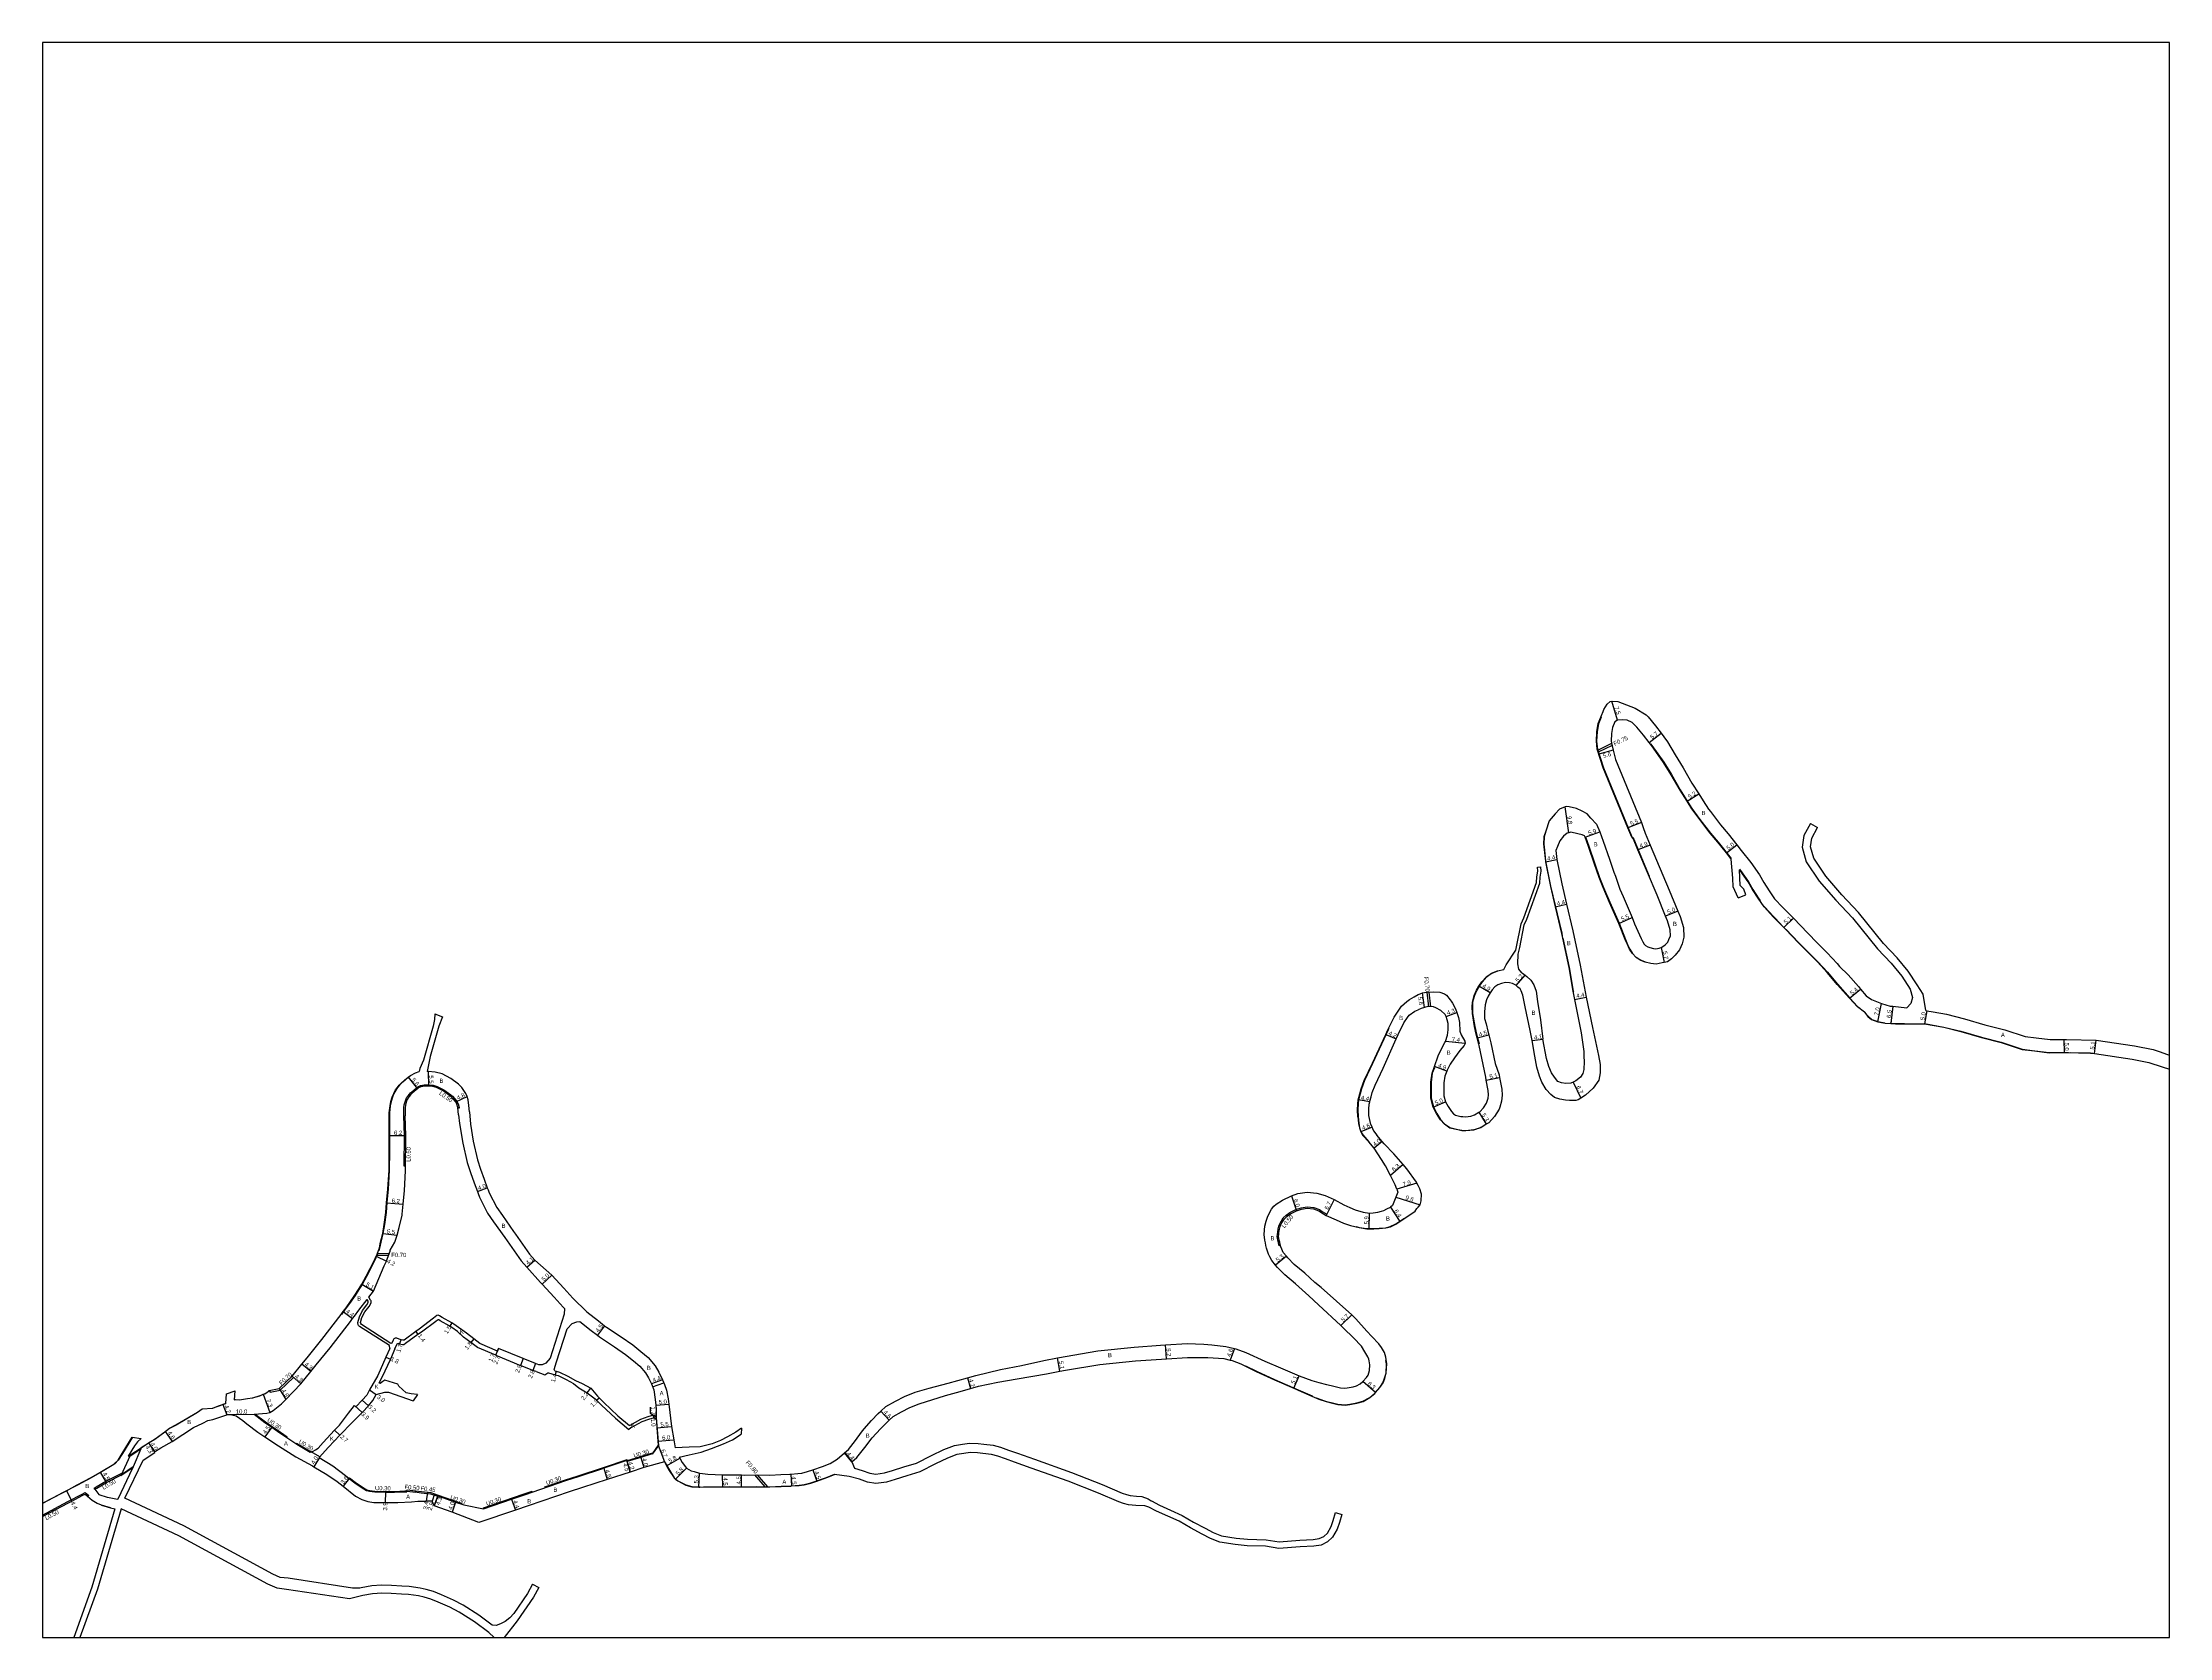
# Model space of a CAD drawing. Header units: metres. Extents: x -12000 to -9600, y -99000 to -96000.
# Drawn here: x -12000 to -11200, y -99000 to -98400 of the extents above; entities that cross this region are included whole.
import ezdxf

# ---------------------------------------------------------------- set-up
doc = ezdxf.new("R2010")
doc.units = ezdxf.units.M
doc.header["$LTSCALE"] = 2.5
for name, color, linetype in [('側溝・桝', 7, 'Continuous'), ('図郭', 7, 'Continuous'), ('幅員', 7, 'Continuous'), ('歩道・分離帯・安全施設', 7, 'Continuous'), ('舗装', 7, 'Continuous'), ('道路', 7, 'Continuous')]:
    doc.layers.add(name, color=color, linetype=linetype)
doc.styles.get("Standard").update_dxf_attribs({"font": ''})
doc.styles.get('Standard').set_extended_font_data('@MS PGothic')

msp = doc.modelspace()

# ---------------------------------------------------------------- linework, layer by layer
at = {"layer": '側溝・桝', "flags": 128}
for points in [[(-11409.82, -98663.76), (-11415.15, -98666.29)], [(-11409.66, -98664.51), (-11414.91, -98667.01)], [(-11863.46, -98822.72), (-11863.96, -98822.72), (-11863.91, -98811.21), (-11864.09, -98803.73), (-11864.13, -98800.6), (-11864.03, -98799.59), (-11863.66, -98798.46), (-11863.26, -98797.41), (-11862.92, -98796.77), (-11862.49, -98796.21), (-11861.99, -98795.57), (-11861.58, -98795.15), (-11860.4, -98794.12), (-11859.3, -98793.22), (-11858.86, -98792.87), (-11857.89, -98792.39), (-11857.11, -98792.19), (-11856.4, -98792.1), (-11854.77, -98792.1), (-11853.13, -98792.25), (-11851.58, -98792.67), (-11849.11, -98793.97), (-11846.48, -98795.85), (-11845.8, -98796.36), (-11845, -98797.2), (-11844.27, -98798.08), (-11843.73, -98799.21), (-11843.35, -98800.6), (-11843.32, -98800.87), (-11843.82, -98800.93)], [(-11534.35, -98852.54), (-11534.83, -98852.68), (-11534.96, -98852.26), (-11535.15, -98851.44), (-11535.34, -98850.59), (-11535.49, -98849.81), (-11535.58, -98849.18), (-11535.54, -98848.4), (-11535.43, -98847.54), (-11535.21, -98846.24), (-11534.96, -98845.23), (-11534.52, -98844.11), (-11533.31, -98842.19), (-11532.24, -98841.1), (-11530.81, -98840.16), (-11528.58, -98839.05), (-11526.53, -98838.35), (-11524.31, -98838.05), (-11521.86, -98838.31), (-11519.75, -98839), (-11518.68, -98839.7), (-11516.99, -98840.76), (-11517.22, -98841.21)], [(-11874.01, -98855.5), (-11869.59, -98855.55)], [(-11874.29, -98856.2), (-11869.82, -98856.25)], [(-11914.71, -98907.13), (-11914.41, -98907.78), (-11910.62, -98906.94), (-11905.58, -98902.16), (-11905.57, -98902.15), (-11906.1, -98901.69)], [(-11919.98, -98915.95), (-11916.16, -98918.82), (-11913.62, -98920.61), (-11910.52, -98922.78), (-11908.05, -98924.52), (-11908.2, -98924.76)], [(-11904.58, -98927.11), (-11904.42, -98926.87), (-11898.94, -98930.15)], [(-11810.96, -98943.64), (-11811.06, -98943.35), (-11803.28, -98940.72), (-11798.52, -98939.22), (-11789.04, -98936), (-11780.05, -98933.1), (-11779.96, -98933.39), (-11775.09, -98931.95), (-11770.46, -98930.58)], [(-11980.39, -98944.22), (-11980.63, -98943.78), (-11979.81, -98943.35), (-11976.14, -98941.24), (-11969.98, -98938.03), (-11970.32, -98938.77)], [(-11884.78, -98940.15), (-11884.6, -98939.92), (-11882.42, -98941.63), (-11879.62, -98943.47), (-11878.04, -98944.43), (-11876.95, -98944.67), (-11875.02, -98944.93), (-11870.88, -98945.04), (-11867.65, -98945.03), (-11863.72, -98944.9), (-11862.93, -98944.88)], [(-11728.21, -98943.35), (-11732.12, -98938.78)], [(-11727.14, -98943.38), (-11731.07, -98938.78)], [(-12000, -98953.97), (-11990.43, -98948.88), (-11985.13, -98946.08), (-11983.96, -98945.46), (-11982.59, -98946.6), (-11982.91, -98946.98)], [(-11862.95, -98945.01), (-11860.77, -98945.21), (-11859.81, -98945.32), (-11859.75, -98944.82)], [(-11859.8, -98945.27), (-11857.54, -98945.53), (-11854.06, -98945.91), (-11851.36, -98946.86), (-11851.31, -98946.72)], [(-11851.19, -98946.44), (-11843.32, -98949.21)], [(-11843.32, -98949.21), (-11842.36, -98949.55)], [(-11842.47, -98949.83), (-11842.36, -98949.55)], [(-11834.08, -98951.56), (-11834.17, -98951.27), (-11818.84, -98946), (-11815.85, -98944.98), (-11815.75, -98945.27)]]:
    msp.add_lwpolyline(points, dxfattribs=at)
at = {"layer": '側溝・桝'}
for points in [[(-11479.32, -98757.23), (-11478.65, -98762.71)], [(-11478.62, -98757.2), (-11477.94, -98762.74)]]:
    msp.add_lwpolyline(points, dxfattribs=at)
at = {"layer": '図郭'}
msp.add_lwpolyline([(-12000, -99000), (-11200, -99000), (-11200, -98400), (-12000, -98400)], close=True, dxfattribs=at)
at = {"layer": '幅員', "flags": 128}
for points in [[(-11407.56, -98654.89), (-11409.78, -98647.72)], [(-11395.66, -98663.38), (-11391.17, -98659.86)], [(-11381.45, -98685.45), (-11377.04, -98682.69)], [(-11398.61, -98693.37), (-11403.69, -98695.48)], [(-11395.37, -98702), (-11399.95, -98703.75)], [(-11366.66, -98704.85), (-11362.73, -98701.76)], [(-11434.71, -98708.16), (-11430.4, -98707.3)], [(-11431.02, -98725.17), (-11426.74, -98724.15)], [(-11384.92, -98726.72), (-11389.55, -98728.61)], [(-11407.14, -98731.36), (-11402.1, -98729.16)], [(-11391.13, -98740.49), (-11390.07, -98746.09)], [(-11480.24, -98763.01), (-11480.94, -98757.45)], [(-11455.54, -98757.49), (-11459.74, -98754.97)], [(-11423.75, -98759.94), (-11419.43, -98759.08)], [(-11320.34, -98759.53), (-11316.15, -98756.12)], [(-11472.1, -98766.35), (-11468.05, -98764.9)], [(-11304.07, -98762.54), (-11304.76, -98769.01)], [(-11291.21, -98764.24), (-11292.1, -98769.15)], [(-11494.73, -98773.12), (-11490.89, -98774.83)], [(-11464.9, -98776.5), (-11472.26, -98775.75)], [(-11460.36, -98774.46), (-11456.01, -98773.29)], [(-11439.74, -98775.45), (-11435.68, -98774.88)], [(-11239.68, -98774.99), (-11239.66, -98779.99)], [(-11228.17, -98780.37), (-11227.61, -98775.3)], [(-11862.51, -98789.26), (-11858.98, -98793.61)], [(-11471.85, -98786.97), (-11476.42, -98785.21)], [(-11456.97, -98790.33), (-11451.96, -98789.38)], [(-11424.29, -98791.09), (-11421.4, -98797.14)], [(-11844.61, -98798.53), (-11840.28, -98796.46)], [(-11500.81, -98798.56), (-11505.13, -98797.74)], [(-11459.77, -98802.41), (-11456.95, -98806.9)], [(-11869.61, -98811.19), (-11863.41, -98811.21)], [(-11496.11, -98813.41), (-11499.18, -98815.97)], [(-11488.18, -98822.12), (-11492.93, -98826.27)], [(-11836.45, -98832.26), (-11832.71, -98830.84)], [(-11870.57, -98836.54), (-11864.39, -98837.02)], [(-11530.25, -98833.81), (-11528.38, -98839.51)], [(-11492.95, -98838.14), (-11489.47, -98843.51)], [(-11500.97, -98846.27), (-11500.92, -98840.37)], [(-11874.46, -98856.57), (-11870.68, -98858.4)], [(-11817.88, -98860.74), (-11814.84, -98858)], [(-11812.13, -98867.1), (-11808.48, -98863.69)], [(-11532.14, -98856.56), (-11536.24, -98859.92)], [(-11886.88, -98877.35), (-11883.39, -98880.02)], [(-11507.58, -98878.69), (-11511.64, -98882.69)], [(-11859.6, -98884.94), (-11858.78, -98886.07)], [(-11846.11, -98881.64), (-11846.86, -98882.94)], [(-11837.8, -98887.65), (-11838.89, -98889.08)], [(-11788.58, -98882.72), (-11791.29, -98886.31)], [(-11870.82, -98894.57), (-11869.18, -98895.31)], [(-11819.22, -98895.03), (-11820.27, -98897.63)], [(-11617.36, -98899.81), (-11618.2, -98894.78)], [(-11577.27, -98895.15), (-11577.59, -98889.96)], [(-11906.1, -98901.69), (-11902.87, -98904.53)], [(-11899.07, -98899.9), (-11902.42, -98897.21)], [(-11814.54, -98896.91), (-11815.58, -98899.51)], [(-11766.8, -98903.12), (-11770.93, -98904.63)], [(-11652.12, -98902.32), (-11650.96, -98906.35)], [(-11529.41, -98906.21), (-11527.39, -98901.52)], [(-11498.62, -98907.88), (-11503.36, -98903.74)], [(-11916.96, -98908.52), (-11914.46, -98915.38)], [(-11910.96, -98906.3), (-11908.5, -98910.42)], [(-11879.79, -98910.7), (-11877.45, -98912.88)], [(-11876.97, -98906.88), (-11874.48, -98908.56)], [(-11795.1, -98908.03), (-11793.79, -98906.25)], [(-11791.58, -98910.76), (-11790.67, -98909.83)], [(-11932.18, -98912.31), (-11930.68, -98916.24)], [(-11882.62, -98912.71), (-11879.82, -98915.43)], [(-11770.33, -98916.53), (-11770.22, -98917.52)], [(-11769.36, -98912.63), (-11764.37, -98912.24)], [(-11681.6, -98918.28), (-11684.68, -98914.87)], [(-11960.09, -98926.83), (-11957.78, -98930.46)], [(-11953.85, -98922.48), (-11951.22, -98926.25)], [(-11913.79, -98920.86), (-11916.37, -98924.54)], [(-11888.22, -98923.89), (-11890.19, -98922.05)], [(-11768.95, -98921.09), (-11763.47, -98920.66)], [(-11768.56, -98926.1), (-11762.58, -98925.64)], [(-11895.87, -98932.34), (-11897.93, -98935.77)], [(-11780.25, -98933.47), (-11778.98, -98937.79)], [(-11765.3, -98935.39), (-11760.26, -98932.54)], [(-11695.59, -98933.87), (-11698.41, -98930.49)], [(-11884.68, -98940.23), (-11886.96, -98943.02)], [(-11788.93, -98936.28), (-11787.66, -98940.6)], [(-11761.88, -98940.45), (-11757.77, -98936.36)], [(-11753.13, -98943.45), (-11752.93, -98938.16)], [(-11744.17, -98943.35), (-11744.19, -98938.85)], [(-11737.13, -98943.38), (-11737.09, -98938.88)], [(-11718.57, -98938.51), (-11718.29, -98943)], [(-11710.27, -98936.93), (-11708.8, -98941.18)], [(-11991.05, -98944.8), (-11988.99, -98948.69)], [(-11870.98, -98949.24), (-11870.89, -98945.34)], [(-11844.63, -98949.07), (-11845.96, -98952.85)], [(-11823.56, -98947.94), (-11822.13, -98952.1)]]:
    msp.add_lwpolyline(points, dxfattribs=at)
at = {"layer": '幅員'}
for points in [[(-11409.3, -98666.17), (-11414.69, -98667.68)], [(-11425.97, -98697.25), (-11427.33, -98687.54)], [(-11419.8, -98698.99), (-11414.26, -98696.98)], [(-11341.36, -98729.43), (-11345.1, -98732.89)], [(-11445.7, -98754.79), (-11442.28, -98750.87)], [(-11309.71, -98768.37), (-11308.31, -98761.51)], [(-11854.94, -98787.11), (-11854.79, -98792.6)], [(-11476.89, -98800.45), (-11472.3, -98798.47)], [(-11499.93, -98808.07), (-11504.2, -98809.78)], [(-11483.06, -98829.11), (-11490.63, -98831.36)], [(-11514.23, -98835.22), (-11517.22, -98841.21)], [(-11490.93, -98834.32), (-11481.79, -98837.26)], [(-11872.05, -98848.07), (-11866.59, -98848.7)], [(-11879.9, -98867.13), (-11875.52, -98869.73)], [(-11865.71, -98889.64), (-11865.13, -98888.04)], [(-11829.56, -98893.8), (-11828.47, -98891.33)], [(-11829.56, -98893.8), (-11828.88, -98892.25)], [(-11551.69, -98891.31), (-11553.3, -98895.62)], [(-11806.81, -98899.82), (-11807.23, -98901.15)], [(-11930.43, -98916.16), (-11920.44, -98915.98)], [(-11769.17, -98917.2), (-11771.29, -98915.77), (-11771.34, -98913.37)], [(-11769.19, -98916.35), (-11769.15, -98918.05)], [(-11960.09, -98926.83), (-11957.94, -98930.21)], [(-11768.43, -98927.71), (-11766.05, -98933.97)], [(-11778.98, -98937.79), (-11780.16, -98933.76)], [(-11775, -98932.24), (-11773.87, -98936.07)], [(-11975.9, -98941.68), (-11978.14, -98937.78)], [(-11855.24, -98945.33), (-11855.71, -98948.7)], [(-11852.56, -98945.96), (-11853.47, -98948.72)], [(-11851.19, -98946.44), (-11852.73, -98950.46)]]:
    msp.add_lwpolyline(points, dxfattribs=at)
at = {"layer": '歩道・分離帯・安全施設', "flags": 128}
for points in [[(-11413.77, -98653.79), (-11414.75, -98656.29), (-11415.27, -98659.32), (-11415.45, -98662.79), (-11415.19, -98665.87)], [(-11395.16, -98663.85), (-11394.66, -98664.49), (-11390.16, -98670.77), (-11387.33, -98675.4), (-11384, -98681.19), (-11379.63, -98688.18), (-11376.59, -98692.24), (-11372.67, -98697.4), (-11369.73, -98700.78), (-11364.88, -98706.94), (-11364.83, -98707.01)], [(-11415.19, -98665.87), (-11412.9, -98672.79), (-11403.6, -98695.44), (-11402.18, -98698.86)], [(-11433.51, -98693.57), (-11434.4, -98696.34), (-11435.16, -98698.77), (-11435.36, -98701.53), (-11435.22, -98702.54), (-11434.64, -98708), (-11432.75, -98717.43), (-11428.56, -98735.09), (-11428.37, -98736.02)], [(-11419.68, -98698.95), (-11419.55, -98699.23), (-11418.41, -98702.37), (-11416.11, -98709.02), (-11414.42, -98714.09), (-11412.86, -98717.87), (-11410.5, -98723.41), (-11407.04, -98731.32), (-11404.62, -98737.41), (-11403.79, -98739.28), (-11403, -98741.07), (-11401.95, -98742.65), (-11400.54, -98744.17), (-11398.74, -98745.2), (-11397.22, -98745.85), (-11395.06, -98746.32), (-11395.02, -98746.33)], [(-11402.18, -98698.86), (-11401.98, -98699.05), (-11401.51, -98699.66), (-11399.86, -98703.71), (-11395.68, -98713.61)], [(-11361.66, -98711.02), (-11361.34, -98711.43), (-11358.36, -98715.73), (-11356.71, -98718.58), (-11354.64, -98721.77), (-11353.98, -98722.76)], [(-11352.45, -98725.02), (-11352.37, -98725.13), (-11348.97, -98728.78), (-11346, -98731.83)], [(-11344.23, -98733.65), (-11339.57, -98738.51), (-11335.96, -98742.12), (-11332.28, -98745.81), (-11328.68, -98749.73), (-11324.88, -98754.24), (-11320.26, -98759.46), (-11317.29, -98762.62), (-11316.46, -98763.3)], [(-11428.17, -98736.93), (-11425.85, -98747.92), (-11424.26, -98756.88), (-11424.21, -98757.09)], [(-11450.39, -98748.84), (-11452.7, -98749.36), (-11454.9, -98750.22), (-11456.97, -98751.64), (-11458.56, -98753.38), (-11459.6, -98754.93), (-11460.56, -98756.52), (-11461.45, -98758.52), (-11462.11, -98761.05)], [(-11462.1, -98761.02), (-11462.15, -98762.73), (-11462.11, -98765.31), (-11461.31, -98770.17), (-11460.64, -98772.99), (-11459.66, -98776.73)], [(-11315.84, -98763.8), (-11314.67, -98764.75)], [(-11314.65, -98764.76), (-11313.32, -98766.29), (-11311.96, -98767.49), (-11309.67, -98768.27), (-11307.1, -98768.8)], [(-11493.61, -98770.86), (-11493.91, -98771.43), (-11499.71, -98784.05), (-11502.75, -98790.51), (-11503.96, -98793.65), (-11504.45, -98795.52), (-11505.03, -98797.75), (-11505.17, -98799.25), (-11505.31, -98801.55), (-11505.17, -98804.17)], [(-11305.1, -98768.89), (-11304.76, -98768.91), (-11303.07, -98769.09)], [(-11303.08, -98769.09), (-11299.61, -98769.08), (-11295.86, -98769.11), (-11292.09, -98769.05), (-11284.83, -98770.37), (-11278.43, -98771.97), (-11270.72, -98774.2), (-11263.27, -98776.1), (-11255.35, -98778.66), (-11250.7, -98779.27), (-11245.19, -98779.91), (-11238.77, -98779.89), (-11237.98, -98779.9)], [(-11237.07, -98779.92), (-11229.7, -98780.05), (-11227.23, -98780.4)], [(-11862.2, -98789.14), (-11863.63, -98790.3), (-11865, -98791.51), (-11865.75, -98792.26), (-11866.45, -98793.15), (-11867.15, -98794.07), (-11867.82, -98795.35), (-11868.37, -98796.79), (-11868.88, -98798.35), (-11869.19, -98800.06), (-11869.49, -98802.67), (-11869.52, -98817.01), (-11869.57, -98824.22), (-11869.97, -98831.36), (-11870.46, -98836.4), (-11870.75, -98840.1), (-11871.36, -98844.64), (-11871.95, -98848.09), (-11872.73, -98851.35), (-11873.22, -98853.51), (-11873.57, -98854.53)], [(-11476.5, -98785.69), (-11477.27, -98787.69), (-11477.69, -98791.06), (-11477.71, -98793.84), (-11477.66, -98797.12), (-11476.79, -98800.42)], [(-11505.17, -98804.17), (-11504.88, -98806.58), (-11504.6, -98808.23), (-11504.11, -98809.74), (-11503.39, -98810.94), (-11501.09, -98813.51)], [(-11476.8, -98800.4), (-11475.55, -98802.89), (-11474.16, -98805.19), (-11472.67, -98806.83), (-11470.69, -98808.23), (-11467.62, -98808.96), (-11466.16, -98809.24), (-11464.61, -98809.31), (-11461.68, -98808.99), (-11459.11, -98808.14), (-11459.01, -98808.08)], [(-11505.96, -98845.42), (-11504.79, -98845.72), (-11501.93, -98846.16), (-11499.26, -98846.18), (-11497.22, -98846.08), (-11494.8, -98845.84), (-11493.09, -98845.41), (-11490.99, -98844.38), (-11487.7, -98842.25)], [(-11873.9, -98855.5), (-11874.02, -98855.83), (-11875.16, -98858.34), (-11878.19, -98864.16), (-11879.82, -98867.18), (-11881.07, -98869.11), (-11882.46, -98871.35), (-11884.58, -98874.41), (-11886.12, -98876.52), (-11887.61, -98878.47)], [(-11520.85, -98909.86), (-11519.91, -98910.26), (-11517.1, -98911.18), (-11515.27, -98911.65), (-11512.74, -98912.21), (-11510.08, -98912.49), (-11508.27, -98912.27), (-11505.68, -98911.77), (-11503.37, -98911.16), (-11500.8, -98909.68), (-11499.01, -98908.18), (-11497.04, -98905.93), (-11495.88, -98904.19), (-11495.22, -98902.48), (-11494.66, -98900.61), (-11494.53, -98897.04), (-11494.72, -98895.81)], [(-11547.5, -98897.81), (-11543.43, -98899.83), (-11536.61, -98902.99), (-11527.68, -98906.84), (-11522.49, -98909.16), (-11522.46, -98909.17)], [(-11914.67, -98907.22), (-11916.02, -98908.25), (-11918.22, -98909.13), (-11920.97, -98909.98), (-11922.93, -98910.24), (-11925.94, -98910.71), (-11927.45, -98910.64), (-11927.76, -98910.76)], [(-11931.1, -98912.04), (-11933.92, -98913.02), (-11936.1, -98913.83), (-11939.98, -98914.06), (-11941.67, -98915.35), (-11949.78, -98920.08), (-11952.2, -98921.35), (-11953.98, -98922.71), (-11957.68, -98925.42), (-11962.86, -98928.71)], [(-11769.05, -98918.14), (-11769.03, -98918.73), (-11768.33, -98927.74)], [(-11768.33, -98927.74), (-11770.66, -98931.04)], [(-11765.95, -98933.93), (-11765.78, -98934.35), (-11764.23, -98937.09), (-11762.39, -98939.89), (-11761.03, -98941.04), (-11758.03, -98942.62), (-11755.78, -98943.25), (-11752.78, -98943.36), (-11752.7, -98943.36)], [(-11751.44, -98943.32), (-11750.28, -98943.29), (-11741.58, -98943.24), (-11736.12, -98943.29), (-11731.58, -98943.17), (-11726.42, -98943.29), (-11722.14, -98943.14), (-11718.57, -98942.92), (-11715.46, -98942.68), (-11713.59, -98942.49), (-11710.99, -98941.84), (-11705.07, -98939.79), (-11702.1, -98938.63)]]:
    msp.add_lwpolyline(points, dxfattribs=at)
at = {"layer": '歩道・分離帯・安全施設'}
msp.add_lwpolyline([(-11966.21, -98924.71), (-11969.92, -98930.85), (-11971.53, -98933.32), (-11972.83, -98934.65), (-11973.17, -98934.9), (-11978.45, -98938.06), (-11981.7, -98939.94), (-11986.91, -98942.73), (-11992.2, -98945.52), (-12000, -98949.61)], dxfattribs=at)
at = {"layer": '舗装'}
for points in [[(-11304.08, -98762.67), (-11304.75, -98768.85)], [(-11770.56, -98905.66), (-11766.3, -98904.18)], [(-11769.19, -98916.35), (-11769.15, -98918.05)], [(-11895.69, -98932.1), (-11898.94, -98930.15)], [(-11698.26, -98930.37), (-11695.59, -98933.87)], [(-11852.73, -98950.46), (-11851.19, -98946.44)]]:
    msp.add_lwpolyline(points, dxfattribs=at)
at = {"layer": '道路', "flags": 128}
for points in [[(-11412.69, -98650.86), (-11411.48, -98648.9), (-11410.33, -98647.85), (-11409.78, -98647.72), (-11407.43, -98647.92), (-11400.98, -98650.38), (-11396.88, -98652.91)], [(-11415.29, -98665.87), (-11415.55, -98662.81), (-11415.36, -98659.33), (-11414.86, -98656.23), (-11413.02, -98651.66), (-11412.69, -98650.86)], [(-11396.88, -98652.91), (-11396.08, -98653.66), (-11393.35, -98657.08), (-11391.17, -98659.86), (-11390.18, -98661.13), (-11388.78, -98663.08)], [(-11388.78, -98663.08), (-11385.91, -98667.95), (-11382.95, -98672.8), (-11379.63, -98678.56), (-11377.04, -98682.69), (-11375.44, -98685.25), (-11373.36, -98688.37)], [(-11402.26, -98698.93), (-11403.69, -98695.48), (-11412.99, -98672.83), (-11415.29, -98665.87)], [(-11415.49, -98694.08), (-11417.58, -98691.8), (-11419.06, -98690.21), (-11420.96, -98689.18), (-11423.09, -98688.14), (-11425.73, -98687.51), (-11426.94, -98687.45), (-11427.33, -98687.54), (-11429.48, -98688.37), (-11431.04, -98690.14), (-11433.37, -98692.83), (-11434.49, -98696.31), (-11435.26, -98698.75), (-11435.46, -98701.54), (-11435.32, -98702.55), (-11434.74, -98708.01), (-11434.71, -98708.16), (-11432.85, -98717.45), (-11431.02, -98725.17), (-11428.66, -98735.12), (-11425.95, -98747.94), (-11424.35, -98756.89), (-11423.75, -98759.94), (-11421.25, -98772.54), (-11420.33, -98779.62), (-11420.25, -98781.45), (-11420.18, -98783.37), (-11420.24, -98786.28), (-11420.66, -98787.79), (-11421.5, -98789.17), (-11423.28, -98790.61), (-11424.29, -98791.09), (-11425.13, -98791.49), (-11427.02, -98791.65), (-11428.63, -98791.36), (-11430, -98790.83), (-11431.28, -98789.28), (-11432.38, -98787.62), (-11433.45, -98785.21), (-11434.27, -98782.16), (-11435.68, -98774.88)], [(-11415.49, -98694.08), (-11414.26, -98696.98), (-11412.95, -98700.43), (-11410.62, -98707.15), (-11408.98, -98712.06), (-11408.35, -98713.58)], [(-11373.36, -98688.37), (-11372.67, -98689.29), (-11368.87, -98694.31), (-11365.96, -98697.66), (-11362.73, -98701.76), (-11361.04, -98703.91), (-11357.4, -98708.51), (-11354.22, -98713.11), (-11352.53, -98716.02), (-11350.55, -98719.07), (-11348.53, -98722.07), (-11345.42, -98725.4), (-11341.36, -98729.43), (-11336.07, -98735.08), (-11332.5, -98738.66), (-11328.74, -98742.42), (-11325, -98746.49), (-11324.12, -98747.54)], [(-11335.07, -98693.83), (-11337.47, -98698.33), (-11338.12, -98702.7), (-11336.62, -98708.16), (-11331.71, -98715.52), (-11325.43, -98722.65), (-11319.23, -98729.32), (-11309.81, -98740.91), (-11304.73, -98746.37), (-11300.72, -98751.19), (-11297.51, -98756.14), (-11296.66, -98759.22), (-11297.24, -98761.46), (-11298.81, -98763.11)], [(-11291.69, -98764.15), (-11292.66, -98758.03), (-11294.95, -98754.48), (-11298.26, -98749.38), (-11302.44, -98744.35), (-11307.5, -98738.91), (-11316.93, -98727.32), (-11323.17, -98720.61), (-11329.29, -98713.66), (-11333.81, -98706.88), (-11335.01, -98702.51), (-11334.54, -98699.3), (-11332.38, -98695.26)], [(-11389.57, -98739.3), (-11388.68, -98738.43), (-11388.26, -98737.44), (-11387.71, -98736.09), (-11387.78, -98733.79), (-11388.79, -98730.46), (-11389.55, -98728.61), (-11392.75, -98720.78), (-11399.95, -98703.75), (-11401.59, -98699.71), (-11402.05, -98699.13), (-11402.26, -98698.93)], [(-11450.41, -98748.75), (-11449.53, -98746.98), (-11445.84, -98741.39), (-11445.54, -98740.23), (-11443.86, -98731.55), (-11442.82, -98729.29), (-11438.04, -98716.01), (-11437.92, -98713.89), (-11437.57, -98711.71), (-11437.68, -98710.16)], [(-11443.6, -98749.96), (-11444.7, -98748.57), (-11445.14, -98746.59), (-11445, -98742.91), (-11444.37, -98740.5), (-11442.71, -98731.92), (-11441.71, -98729.75), (-11436.85, -98716.26), (-11436.73, -98714.01), (-11436.37, -98711.77), (-11436.48, -98710.04)], [(-11362.27, -98721.74), (-11364.12, -98717.66), (-11364.21, -98714.3), (-11364.81, -98707.19)], [(-11359.28, -98720.6), (-11360.05, -98718.48), (-11361.51, -98717.16), (-11361.66, -98711.19)], [(-11314.73, -98764.83), (-11317.36, -98762.7), (-11320.34, -98759.53), (-11324.95, -98754.31), (-11328.76, -98749.79), (-11332.35, -98745.88), (-11336.03, -98742.2), (-11339.65, -98738.58), (-11344.32, -98733.7), (-11345.1, -98732.89), (-11349.04, -98728.85), (-11352.45, -98725.2), (-11354.73, -98721.83), (-11356.79, -98718.63), (-11358.45, -98715.79), (-11361.42, -98711.49), (-11361.66, -98711.19)], [(-11408.35, -98713.58), (-11406.71, -98718.53), (-11405.54, -98721.28), (-11402.1, -98729.16), (-11401.17, -98731.48)], [(-11482.63, -98758.14), (-11482.52, -98758.07), (-11480.94, -98757.45), (-11479.41, -98757.23), (-11476.97, -98757.15), (-11474.41, -98757.24), (-11472.69, -98757.9), (-11471.94, -98758.41), (-11470.51, -98760.1), (-11470.15, -98760.65), (-11469.7, -98761.36), (-11468.55, -98763.48), (-11468.05, -98764.9), (-11467.4, -98766.72), (-11467.03, -98768.71), (-11466.9, -98771.9), (-11466.41, -98773.27), (-11465.09, -98775.64), (-11464.9, -98776.5), (-11464.98, -98776.86), (-11465.31, -98777.28), (-11466.89, -98779.17), (-11468.91, -98781.92), (-11470.57, -98784.39), (-11471.69, -98786.55), (-11471.85, -98786.97), (-11472.58, -98788.87), (-11472.89, -98791.38), (-11472.91, -98793.85), (-11472.9, -98796.18), (-11472.3, -98798.47), (-11471.26, -98800.23), (-11470.08, -98802.17), (-11469.3, -98803.02), (-11468.56, -98803.52), (-11466.58, -98803.99), (-11465.84, -98804.05), (-11464.77, -98804.1), (-11462.8, -98803.89), (-11461.35, -98803.4), (-11459.77, -98802.41), (-11459.45, -98802.21), (-11458.06, -98800.73), (-11456.91, -98798.96), (-11456.3, -98797.12), (-11456.16, -98795.85), (-11456.25, -98794.29), (-11456.97, -98790.33), (-11457.16, -98789.27), (-11459.62, -98777.27), (-11459.76, -98776.76), (-11460.36, -98774.46), (-11460.74, -98773.02), (-11461.41, -98770.19), (-11462.21, -98765.32), (-11462.25, -98762.73), (-11462.2, -98761.02), (-11461.54, -98758.49), (-11460.64, -98756.48), (-11459.74, -98754.97), (-11458.64, -98753.32), (-11457.04, -98751.56), (-11454.94, -98750.13), (-11452.73, -98749.26), (-11450.41, -98748.75)], [(-11443.6, -98749.96), (-11442.91, -98750.34), (-11442.28, -98750.87), (-11441.68, -98751.38), (-11440.17, -98752.69), (-11439.13, -98754.48), (-11438.25, -98756.92), (-11437.67, -98760.78), (-11436.56, -98767.64), (-11435.68, -98774.88)], [(-11324.12, -98747.54), (-11320.88, -98750.76), (-11317.01, -98755.06), (-11316.15, -98756.12), (-11314.13, -98758.61), (-11312.11, -98760.06), (-11308.31, -98761.51), (-11304.99, -98762.45), (-11304.07, -98762.54), (-11298.81, -98763.11)], [(-11494.73, -98773.12), (-11493.95, -98771.37), (-11491.6, -98766.63), (-11490.1, -98764.43), (-11488.84, -98762.57), (-11486.89, -98760.76), (-11485.84, -98760.06), (-11484.07, -98759.02), (-11482.63, -98758.14)], [(-11852.44, -98765.38), (-11852.55, -98767.55), (-11853.06, -98769.99), (-11856.76, -98782.77), (-11858.04, -98785.92), (-11858.32, -98787.13)], [(-11849.51, -98766.48), (-11850.9, -98769.99), (-11854.19, -98781.47), (-11855.38, -98787.07)], [(-11500.38, -98807.05), (-11501.1, -98803.62), (-11501.13, -98801.26), (-11500.97, -98799.41), (-11500.81, -98798.56), (-11500.74, -98798.2), (-11500.3, -98796.64), (-11499.86, -98794.97), (-11498.79, -98792.2), (-11495.8, -98785.84), (-11490.89, -98774.83), (-11490.15, -98773.15), (-11487.97, -98768.75), (-11486.64, -98766.81), (-11485.93, -98765.88), (-11483.79, -98764.34), (-11482.63, -98763.83)], [(-11314.73, -98764.83), (-11313.39, -98766.36), (-11312.01, -98767.58), (-11309.71, -98768.37), (-11306.97, -98768.93), (-11304.76, -98769.01), (-11303.08, -98769.19)], [(-11291.69, -98764.15), (-11291.21, -98764.24), (-11288.89, -98764.66), (-11283.8, -98765.57), (-11277.15, -98767.24), (-11269.43, -98769.47), (-11261.91, -98771.39), (-11254.27, -98773.86), (-11250.1, -98774.41), (-11244.92, -98775.01), (-11239.68, -98774.99), (-11238.74, -98774.99), (-11227.61, -98775.3), (-11213.14, -98777.49), (-11206.11, -98778.86), (-11203.52, -98779.74)], [(-11505.27, -98804.18), (-11505.41, -98801.55), (-11505.27, -98799.25), (-11505.13, -98797.74), (-11504.55, -98795.49), (-11504.06, -98793.62), (-11502.84, -98790.47), (-11499.8, -98784.01), (-11494.73, -98773.12)], [(-11203.52, -98779.74), (-11201.1, -98780.54), (-11200, -98780.9)], [(-11927.78, -98910.66), (-11927.47, -98910.53), (-11925.94, -98910.61), (-11922.94, -98910.15), (-11920.99, -98909.88), (-11918.26, -98909.04), (-11916.96, -98908.52), (-11916.07, -98908.16), (-11914.71, -98907.13), (-11910.96, -98906.3), (-11906.1, -98901.69), (-11902.42, -98897.21), (-11900.46, -98894.77), (-11894.91, -98887.95), (-11887.72, -98878.45), (-11886.88, -98877.35), (-11886.21, -98876.46), (-11884.66, -98874.35), (-11882.55, -98871.29), (-11881.15, -98869.06), (-11879.9, -98867.13), (-11878.27, -98864.12), (-11875.25, -98858.3), (-11874.46, -98856.57), (-11874.11, -98855.8), (-11873.32, -98853.48), (-11872.82, -98851.32), (-11872.05, -98848.07), (-11871.46, -98844.63), (-11870.85, -98840.08), (-11870.57, -98836.54), (-11870.07, -98831.35), (-11869.67, -98824.22), (-11869.62, -98817.01), (-11869.61, -98811.19), (-11869.59, -98802.67), (-11869.29, -98800.05), (-11868.98, -98798.32), (-11868.47, -98796.75), (-11867.91, -98795.31), (-11867.24, -98794.02), (-11866.53, -98793.09), (-11865.83, -98792.19), (-11865.07, -98791.43), (-11863.69, -98790.22), (-11862.51, -98789.26), (-11861.63, -98788.55), (-11859.72, -98787.6), (-11858.32, -98787.13)], [(-11839.45, -98802.26), (-11839.66, -98799.91), (-11839.94, -98797.77), (-11840.28, -98796.46), (-11840.84, -98795.31), (-11842.35, -98793.09), (-11843.54, -98791.81), (-11846.48, -98789.7), (-11849.75, -98787.98), (-11852.3, -98787.3), (-11854.94, -98787.11), (-11855.38, -98787.07)], [(-11843.55, -98803.33), (-11843.84, -98800.69), (-11844.2, -98799.38), (-11844.61, -98798.53), (-11844.7, -98798.35), (-11845.37, -98797.53), (-11846.13, -98796.73), (-11846.77, -98796.25), (-11849.37, -98794.4), (-11851.77, -98793.14), (-11853.22, -98792.75), (-11854.79, -98792.6), (-11856.37, -98792.6), (-11857.02, -98792.68), (-11857.71, -98792.86), (-11858.59, -98793.29), (-11858.98, -98793.61), (-11860.08, -98794.5), (-11861.23, -98795.52), (-11861.62, -98795.9), (-11862.09, -98796.51), (-11862.5, -98797.04), (-11862.8, -98797.62), (-11863.19, -98798.62), (-11863.53, -98799.7), (-11863.63, -98800.62), (-11863.59, -98803.72)], [(-11864.74, -98841.18), (-11864.68, -98840.75), (-11864.39, -98837.02), (-11863.89, -98831.83), (-11863.47, -98824.41), (-11863.41, -98811.21), (-11863.59, -98803.72)], [(-11843.55, -98803.33), (-11843.2, -98806.64), (-11841.94, -98814.03), (-11840.23, -98821.34), (-11839.09, -98825.13), (-11837.69, -98829), (-11836.45, -98832.26), (-11836.16, -98833.02), (-11835.64, -98834.31), (-11832.61, -98840.35), (-11830.32, -98843.59), (-11826.12, -98849.57), (-11820.02, -98858.37), (-11817.88, -98860.74), (-11812.68, -98866.52), (-11812.13, -98867.1), (-11807.57, -98871.98), (-11804.16, -98875.76), (-11803.65, -98876.27)], [(-11839.45, -98802.26), (-11839.03, -98806.86), (-11838.02, -98813.24), (-11836.36, -98820.31), (-11835.29, -98823.87), (-11833.94, -98827.61), (-11832.71, -98830.84), (-11832.43, -98831.56), (-11831.99, -98832.67), (-11829.17, -98838.29), (-11827.05, -98841.28), (-11822.84, -98847.28), (-11822.11, -98848.33)], [(-11505.27, -98804.18), (-11504.98, -98806.6), (-11504.69, -98808.26), (-11504.2, -98809.78), (-11503.47, -98811), (-11501.17, -98813.58)], [(-11500.38, -98807.05), (-11499.35, -98809.4), (-11498.09, -98811.02)], [(-11499.18, -98815.97), (-11501.17, -98813.58)], [(-11492.93, -98826.27), (-11494.93, -98822.63), (-11496.39, -98820.2), (-11499.18, -98815.97)], [(-11482.63, -98829.95), (-11483.06, -98829.11), (-11483.23, -98828.78), (-11486.81, -98823.69), (-11488.18, -98822.12), (-11491.75, -98818.04), (-11495.36, -98814.31), (-11496.11, -98813.41), (-11498.09, -98811.02)], [(-11490.63, -98831.36), (-11490.18, -98832.53), (-11492.29, -98837.56), (-11492.95, -98838.14)], [(-11490.63, -98831.36), (-11491.19, -98829.78), (-11492.93, -98826.27)], [(-11695.59, -98933.87), (-11693.73, -98932.32), (-11690.73, -98928.55), (-11687.96, -98924.91), (-11684.86, -98921.5), (-11682.48, -98919.08), (-11681.6, -98918.28), (-11680.07, -98916.9), (-11676.95, -98915.16), (-11673.84, -98913.54), (-11670.22, -98912.06), (-11660.35, -98908.94), (-11654.82, -98907.47), (-11650.96, -98906.35), (-11647.97, -98905.49), (-11640.69, -98903.95), (-11633.42, -98902.68), (-11622.39, -98900.77), (-11617.36, -98899.81), (-11615.19, -98899.4), (-11602.36, -98897.29), (-11588.93, -98895.91), (-11579.11, -98895.26), (-11577.27, -98895.15), (-11569.35, -98894.67), (-11561.72, -98894.74), (-11555.64, -98895.09), (-11553.3, -98895.62), (-11552.49, -98895.85), (-11549.24, -98897.06), (-11543.47, -98899.92), (-11536.66, -98903.09), (-11529.41, -98906.21), (-11527.72, -98906.93), (-11522.53, -98909.25), (-11519.94, -98910.36), (-11517.13, -98911.28), (-11515.29, -98911.75), (-11512.75, -98912.31), (-11510.08, -98912.6), (-11508.25, -98912.37), (-11505.66, -98911.87), (-11503.33, -98911.25), (-11500.74, -98909.76), (-11498.94, -98908.26), (-11498.62, -98907.88), (-11496.96, -98905.99), (-11495.79, -98904.23), (-11495.13, -98902.52), (-11494.56, -98900.63), (-11494.43, -98897.03), (-11494.8, -98894.57), (-11495.29, -98892.77), (-11496.41, -98890.93), (-11497.42, -98889.57), (-11499.95, -98886.84), (-11501.95, -98884.76), (-11505.99, -98880.11), (-11507.58, -98878.69), (-11519.13, -98868.36), (-11521.42, -98866.45), (-11525.26, -98863), (-11529.17, -98859.68), (-11531.59, -98857.23), (-11532.14, -98856.56), (-11533.3, -98855.15), (-11533.66, -98854.53), (-11533.88, -98853.98), (-11534.19, -98853.06), (-11534.47, -98852.13), (-11534.66, -98851.32), (-11534.85, -98850.49), (-11534.99, -98849.73), (-11535.08, -98849.16), (-11535.04, -98848.44), (-11534.94, -98847.62), (-11534.72, -98846.34), (-11534.49, -98845.38), (-11534.08, -98844.34), (-11532.92, -98842.5), (-11531.92, -98841.49), (-11530.56, -98840.59), (-11528.38, -98839.51), (-11526.42, -98838.84), (-11524.3, -98838.55), (-11521.97, -98838.8), (-11519.97, -98839.46), (-11519.22, -98839.95), (-11517.22, -98841.21), (-11513.47, -98842.95), (-11510.72, -98844.19), (-11508.06, -98844.98), (-11504.81, -98845.82), (-11501.94, -98846.26), (-11500.97, -98846.27), (-11499.26, -98846.28), (-11497.22, -98846.18), (-11494.78, -98845.94), (-11493.05, -98845.5), (-11490.94, -98844.47), (-11489.47, -98843.51), (-11487.24, -98842.07), (-11483.77, -98839.57), (-11483.03, -98838.66), (-11482.63, -98838.16)], [(-11534.33, -98898.56), (-11527.39, -98901.52), (-11522.54, -98903.29), (-11519.93, -98904.14), (-11517.12, -98904.81), (-11515.37, -98905.23), (-11513.83, -98905.62), (-11511.74, -98906.08), (-11510.13, -98906.25), (-11509.23, -98906.14), (-11507.07, -98905.73), (-11505.75, -98905.38), (-11504.36, -98904.57), (-11503.36, -98903.74), (-11501.98, -98902.15), (-11501.42, -98901.32), (-11501.09, -98900.47), (-11500.83, -98899.59), (-11500.75, -98897.4), (-11500.98, -98895.87), (-11501.14, -98895.28), (-11501.47, -98894.47), (-11502.61, -98892.57), (-11503.92, -98890.36), (-11504.84, -98889.4), (-11505.87, -98888.33), (-11511.64, -98882.69), (-11520.02, -98874.89), (-11523.7, -98871.52), (-11528.75, -98866.99), (-11532.78, -98863.58), (-11535.54, -98860.78), (-11536.24, -98859.92), (-11537.67, -98858.18), (-11538.43, -98856.87), (-11538.86, -98855.82), (-11539.24, -98854.67), (-11539.6, -98853.5), (-11539.82, -98852.51), (-11540.04, -98851.56), (-11540.22, -98850.6), (-11540.4, -98849.42), (-11540.53, -98848.47), (-11540.44, -98846.67), (-11540.21, -98845.22), (-11539.79, -98843.37), (-11539.11, -98841.46), (-11537.78, -98838.89), (-11536.91, -98837.75), (-11535.99, -98836.95), (-11533.58, -98835.51), (-11530.25, -98833.81)], [(-11530.25, -98833.81), (-11527.81, -98832.98), (-11524.39, -98832.51), (-11520.7, -98832.9), (-11517.59, -98833.7), (-11514.23, -98835.22)], [(-11514.23, -98835.22), (-11510.52, -98837.3), (-11508.26, -98838.3), (-11506.31, -98839.07), (-11503.29, -98839.95), (-11500.92, -98840.37), (-11499.56, -98840.31), (-11497.77, -98840.06), (-11496.4, -98839.68), (-11495.52, -98839.36), (-11494.31, -98838.8), (-11492.95, -98838.14)], [(-11822.11, -98848.33), (-11816.8, -98855.82), (-11814.84, -98858), (-11808.48, -98863.69), (-11803.89, -98868.6), (-11800.54, -98872.31), (-11795.27, -98877.55), (-11790.94, -98880.94), (-11788.58, -98882.72), (-11787.86, -98883.26), (-11782.36, -98886.91), (-11777.99, -98889.92), (-11774.91, -98892.48), (-11772.16, -98894.72), (-11769.53, -98897.81), (-11768.21, -98900.17), (-11766.8, -98903.12), (-11766.01, -98904.79), (-11765.29, -98907.02), (-11764.68, -98910.29), (-11764.37, -98912.24)], [(-11813.34, -98897.39), (-11814.54, -98896.91), (-11819.22, -98895.03), (-11828.47, -98891.33), (-11828.88, -98892.25), (-11835.53, -98889.38), (-11837.8, -98887.65), (-11840.54, -98885.57), (-11845.28, -98882.12), (-11846.11, -98881.64), (-11849.65, -98879.61), (-11850.7, -98878.96), (-11851.17, -98878.81), (-11851.73, -98878.91), (-11852.92, -98879.89), (-11858.34, -98884.03), (-11859.6, -98884.94), (-11864, -98888.1), (-11864.49, -98888.2), (-11865.13, -98888.04), (-11865.28, -98887.99), (-11866.79, -98887.44), (-11867.33, -98887.4), (-11867.84, -98887.62), (-11868.07, -98888.16), (-11868.58, -98889.26)], [(-11803.65, -98876.27), (-11803.79, -98878.37), (-11809.08, -98894.99), (-11810.66, -98896.85), (-11812.04, -98897.45), (-11813.34, -98897.39)], [(-11829.56, -98893.8), (-11836.44, -98890.94), (-11838.89, -98889.08), (-11841.61, -98887.01), (-11843.96, -98884.93)], [(-11807.35, -98899.65), (-11807.59, -98899.21), (-11806.69, -98896.31), (-11802.73, -98883.86), (-11800.73, -98881.9), (-11799.07, -98881.25), (-11797.94, -98881.17)], [(-11797.94, -98881.17), (-11793.69, -98884.51), (-11791.29, -98886.31), (-11790.47, -98886.94), (-11784.88, -98890.64), (-11780.71, -98893.51), (-11777.77, -98895.95), (-11775.33, -98897.94), (-11773.24, -98900.39), (-11772.13, -98902.37), (-11771.05, -98904.3), (-11770.93, -98904.63), (-11770.11, -98906.89), (-11769.52, -98910.53), (-11769.36, -98912.63), (-11769.24, -98914.21), (-11769.19, -98916.35)], [(-11869.31, -98891.24), (-11870.82, -98894.57), (-11873.94, -98901.44), (-11876.97, -98906.88), (-11878.07, -98908.86), (-11879.79, -98910.7), (-11882.12, -98913.2)], [(-11867.43, -98891.45), (-11869.18, -98895.31), (-11872.33, -98902.25), (-11873.47, -98904.3)], [(-11867.43, -98891.45), (-11866.76, -98889.78), (-11866.58, -98889.57), (-11866.41, -98889.47), (-11866.2, -98889.46)], [(-11829.56, -98893.8), (-11820.27, -98897.63)], [(-11691.95, -98922.83), (-11690.9, -98921.49), (-11688.21, -98918.34), (-11685.67, -98915.76), (-11684.68, -98914.87), (-11682.76, -98913.13), (-11679.13, -98911.11), (-11675.78, -98909.36), (-11671.79, -98907.73), (-11666.5, -98906.2), (-11659.42, -98904.28), (-11652.12, -98902.32), (-11648.98, -98901.41), (-11639.71, -98899.21), (-11631.76, -98897.63), (-11623.39, -98895.79), (-11618.2, -98894.78)], [(-11618.2, -98894.78), (-11603.05, -98892.13), (-11589.37, -98890.73), (-11579.44, -98890.07), (-11577.59, -98889.96), (-11569.48, -98889.47), (-11563.2, -98889.71)], [(-11563.2, -98889.71), (-11560.22, -98889.94), (-11554.97, -98890.52), (-11551.69, -98891.31), (-11551.14, -98891.44), (-11547.4, -98892.83), (-11540.23, -98896), (-11534.33, -98898.56)], [(-11858.91, -98908.64), (-11861.38, -98908.32), (-11863.22, -98907.98), (-11865.94, -98905.43), (-11866.42, -98904.77), (-11871.3, -98903.21), (-11871.98, -98903.76), (-11873.04, -98904.52), (-11873.47, -98904.3)], [(-11814.38, -98899.99), (-11815.58, -98899.51), (-11820.27, -98897.63)], [(-11814.38, -98899.99), (-11811.08, -98901.14), (-11810, -98900.46), (-11809.68, -98900.41), (-11807.23, -98901.15), (-11806.11, -98901.51), (-11803.05, -98902.95), (-11800.32, -98904.49), (-11798.23, -98906.04), (-11795.1, -98908.03), (-11792.14, -98910.22), (-11791.58, -98910.76), (-11789.73, -98912.58), (-11784.52, -98917.55), (-11779.52, -98921.71)], [(-11807.35, -98899.65), (-11806.81, -98899.82), (-11805.6, -98900.2), (-11802.41, -98901.7), (-11799.55, -98903.31), (-11797.09, -98904.51), (-11793.79, -98906.25), (-11791.29, -98909.23)], [(-11967.79, -98931.84), (-11966.83, -98931.23), (-11967.03, -98931.66), (-11963.09, -98929.04), (-11962.92, -98928.63), (-11960.09, -98926.83), (-11957.74, -98925.34), (-11954.04, -98922.63), (-11953.85, -98922.48), (-11952.26, -98921.26), (-11949.83, -98920), (-11941.73, -98915.26), (-11940.02, -98913.96), (-11936.12, -98913.73), (-11933.96, -98912.93), (-11932.18, -98912.31), (-11931.08, -98911.93)], [(-11931.08, -98911.93), (-11930.82, -98908.32)], [(-11931.08, -98911.93), (-11930.82, -98908.32)], [(-11927.78, -98910.66), (-11927.54, -98907.23)], [(-11927.78, -98910.66), (-11927.54, -98907.23)], [(-11877.45, -98912.88), (-11875.75, -98910.85), (-11874.48, -98908.56)], [(-11874.48, -98908.56), (-11871.24, -98907.77), (-11869.88, -98907.69), (-11860.64, -98910.99)], [(-11791.29, -98909.23), (-11790.67, -98909.83), (-11788.82, -98911.64), (-11783.66, -98916.58), (-11779.22, -98920.26)], [(-11951.22, -98926.25), (-11943.26, -98920.95), (-11939.67, -98919.33), (-11937.82, -98918.43), (-11935.98, -98917.96), (-11930.68, -98916.24), (-11930.43, -98916.16)], [(-11930.43, -98916.16), (-11928.8, -98916.23), (-11927.14, -98916.6), (-11924.65, -98918.44), (-11923.14, -98919.58)], [(-11923.14, -98919.58), (-11918.99, -98922.71), (-11916.37, -98924.54)], [(-11920.44, -98915.98), (-11915.59, -98915.65), (-11914.46, -98915.38)], [(-11920.44, -98915.98), (-11916.34, -98919.07), (-11913.79, -98920.86), (-11910.7, -98923.03), (-11908.51, -98924.56), (-11904.37, -98927.25), (-11899.32, -98930.27)], [(-11895.89, -98932.33), (-11892.45, -98928.42), (-11888.22, -98923.89), (-11887.58, -98923.22), (-11884.2, -98919.79), (-11881.25, -98916.89), (-11879.69, -98915.29), (-11877.45, -98912.88)], [(-11888.35, -98920.15), (-11884.89, -98915.65), (-11882.62, -98912.71), (-11882.12, -98913.2)], [(-11769.72, -98917.48), (-11769.88, -98917.48), (-11770.22, -98917.52), (-11770.88, -98917.6), (-11772.07, -98917.97), (-11774.63, -98918.87), (-11778.68, -98921.2), (-11779.52, -98921.71)], [(-11769.19, -98916.35), (-11769.93, -98916.48), (-11770.33, -98916.53), (-11771.09, -98916.61), (-11772.39, -98917.02), (-11775.05, -98917.96), (-11779.04, -98920.24), (-11779.22, -98920.26)], [(-11769.72, -98917.48), (-11769.15, -98918.05)], [(-11769.15, -98918.05), (-11769.13, -98918.73), (-11768.95, -98921.09), (-11768.56, -98926.1), (-11768.43, -98927.71)], [(-11764.37, -98912.24), (-11763.47, -98920.66)], [(-11972.89, -98934.57), (-11971.6, -98933.25), (-11970, -98930.8), (-11966.3, -98924.66)], [(-11962.85, -98925.21), (-11964.3, -98926.41), (-11965.45, -98927.89), (-11967.79, -98931.84)], [(-11962.2, -98933.27), (-11957.78, -98930.46), (-11957.94, -98930.21), (-11955.48, -98928.64), (-11951.22, -98926.25)], [(-11916.37, -98924.54), (-11911.23, -98927.91), (-11904.69, -98932), (-11898.52, -98935.42), (-11897.93, -98935.77), (-11893.05, -98938.72), (-11889.18, -98941.32), (-11886.96, -98943.02), (-11882.26, -98946.82), (-11879.94, -98948.12), (-11877.7, -98948.91), (-11875.33, -98949.23), (-11870.98, -98949.24), (-11869.93, -98949.24)], [(-11896.31, -98928.76), (-11894.46, -98926.61), (-11890.19, -98922.05), (-11889.53, -98921.34), (-11888.35, -98920.15)], [(-11768.43, -98927.71), (-11770.74, -98930.98)], [(-11763.47, -98920.66), (-11762.58, -98925.64), (-11762.06, -98928.69)], [(-11737.07, -98921.29), (-11739.26, -98922.8), (-11742.38, -98924.53), (-11745.04, -98925.86), (-11748.15, -98927.14), (-11752.63, -98928.27), (-11756.74, -98928.43), (-11762.06, -98928.69)], [(-11760.49, -98932.12), (-11756.81, -98931.31), (-11752.24, -98930.33), (-11748.34, -98928.87), (-11743.86, -98927.19), (-11740.47, -98925.62), (-11737.27, -98923.5)], [(-11698.41, -98930.49), (-11696.9, -98929.23), (-11694.2, -98925.84), (-11691.95, -98922.83)], [(-11695.59, -98933.87), (-11694.61, -98936.34), (-11691.69, -98937.16), (-11688.8, -98938.19), (-11686.53, -98938.56), (-11683.29, -98938.08), (-11680.32, -98937.23), (-11675.98, -98935.83), (-11671.29, -98934.39), (-11665.66, -98931.57), (-11661.05, -98929.26), (-11656.94, -98927.73), (-11654.03, -98927.34), (-11651.34, -98926.87), (-11648.08, -98927.02), (-11645.92, -98927.31), (-11642.41, -98927.72), (-11639.71, -98928.47), (-11636.69, -98929.49), (-11633.26, -98930.7), (-11626.94, -98932.94), (-11612.99, -98937.92), (-11601.5, -98942.46), (-11593.91, -98945.7), (-11592.34, -98946.26), (-11590.92, -98946.64), (-11588.57, -98946.88), (-11586.51, -98946.98), (-11584.1, -98947.88), (-11582.96, -98948.65), (-11582.93, -98948.66), (-11579.89, -98950.26), (-11575.68, -98952.12), (-11571.35, -98954.07), (-11567.05, -98956.65), (-11562.67, -98958.92), (-11559.67, -98960.54), (-11556.56, -98961.8), (-11551.08, -98962.61), (-11546.78, -98963.05), (-11539.75, -98963.24), (-11534.84, -98963.97), (-11527.14, -98963.41), (-11522.04, -98963.18), (-11519.78, -98962.83), (-11518.09, -98962.01), (-11516.74, -98960.76), (-11515.33, -98958.23), (-11514.6, -98956), (-11513.71, -98953.05)], [(-11992.25, -98945.43), (-11991.05, -98944.8), (-11986.96, -98942.64), (-11981.75, -98939.85), (-11978.5, -98937.98), (-11978.14, -98937.78), (-11973.22, -98934.82), (-11972.89, -98934.57)], [(-11980.39, -98944.22), (-11979.57, -98943.78), (-11975.9, -98941.68), (-11970.32, -98938.77), (-11965.88, -98935.82), (-11966.05, -98936.23)], [(-11815.68, -98979.97), (-11817.57, -98983.48), (-11822.69, -98991.02), (-11824.23, -98992.59), (-11826, -98993.98), (-11827.77, -98994.89), (-11829.43, -98995.49), (-11830.86, -98995.37), (-11835.85, -98991.64), (-11841.76, -98987.9), (-11845.46, -98985.95), (-11849.99, -98983.99), (-11852.94, -98982.71), (-11855.72, -98981.99), (-11858.01, -98981.44), (-11862.12, -98980.83), (-11864.88, -98980.76), (-11868.76, -98980.45), (-11872.47, -98980.38), (-11876.19, -98980.6), (-11880.17, -98981.31), (-11880.64, -98981.43), (-11883.44, -98981.41), (-11907.66, -98977.72), (-11910.62, -98977.4), (-11913.34, -98976.19), (-11946.88, -98957.96), (-11969.03, -98947.6), (-11962.2, -98933.27)], [(-11899.32, -98930.27), (-11898.16, -98929.92), (-11897.34, -98929.47), (-11896.31, -98928.76)], [(-11895.89, -98932.33), (-11890.76, -98935.42), (-11886.1, -98939.11), (-11884.68, -98940.23), (-11882.59, -98941.87), (-11879.78, -98943.73), (-11878.16, -98944.71), (-11877, -98944.97), (-11875.05, -98945.23), (-11870.89, -98945.34), (-11867.65, -98945.33), (-11863.71, -98945.2), (-11862.97, -98945.18), (-11862.89, -98944.52), (-11860.72, -98944.71), (-11857.49, -98945.08), (-11855.24, -98945.33), (-11853.96, -98945.47), (-11851.19, -98946.44)], [(-11770.74, -98930.98), (-11775, -98932.24), (-11780.16, -98933.76), (-11780.25, -98933.47), (-11788.93, -98936.28)], [(-11766.05, -98933.97), (-11773.87, -98936.07), (-11778.98, -98937.79), (-11787.66, -98940.6)], [(-11766.05, -98933.97), (-11765.87, -98934.39), (-11765.3, -98935.39), (-11764.32, -98937.14), (-11762.47, -98939.96), (-11761.88, -98940.45), (-11761.09, -98941.13), (-11758.07, -98942.71), (-11755.8, -98943.35), (-11753.13, -98943.45), (-11752.78, -98943.46), (-11750.27, -98943.39), (-11744.17, -98943.35), (-11741.58, -98943.34), (-11737.13, -98943.38), (-11736.12, -98943.39), (-11731.58, -98943.27), (-11726.42, -98943.39), (-11722.14, -98943.24), (-11718.56, -98943.02), (-11718.29, -98943), (-11715.46, -98942.78), (-11713.57, -98942.59), (-11710.96, -98941.93), (-11708.8, -98941.18), (-11705.04, -98939.88), (-11702.07, -98938.73)], [(-11760.49, -98932.12), (-11760.26, -98932.54), (-11759.36, -98934.12), (-11758.22, -98935.86), (-11757.77, -98936.36), (-11756.02, -98937.27), (-11754.89, -98937.58), (-11752.93, -98938.16)], [(-11744.19, -98938.85), (-11741.57, -98938.84), (-11737.09, -98938.88), (-11736.15, -98938.89), (-11731.58, -98938.77), (-11726.45, -98938.89), (-11722.36, -98938.74), (-11718.87, -98938.53), (-11718.57, -98938.51), (-11715.86, -98938.3), (-11714.35, -98938.14), (-11712.25, -98937.62), (-11710.27, -98936.93), (-11706.59, -98935.65), (-11703.69, -98934.53)], [(-11703.69, -98934.53), (-11701.14, -98932.91), (-11698.41, -98930.49)], [(-11511.34, -98953.76), (-11512.23, -98956.74), (-11513.05, -98959.23), (-11514.77, -98962.32), (-11516.68, -98964.08), (-11519.03, -98965.22), (-11521.79, -98965.65), (-11527, -98965.89), (-11534.93, -98966.47), (-11539.97, -98965.71), (-11546.94, -98965.53), (-11551.39, -98965.07), (-11557.21, -98964.21), (-11560.73, -98962.79), (-11563.83, -98961.11), (-11568.26, -98958.81), (-11572.49, -98956.27), (-11576.69, -98954.38), (-11580.96, -98952.49), (-11583.85, -98950.98), (-11585.43, -98950.54), (-11588.83, -98950.39), (-11591.57, -98950.1), (-11593.37, -98949.61), (-11595.18, -98948.98), (-11602.84, -98945.71), (-11614.23, -98941.21), (-11628.12, -98936.25), (-11634.44, -98934.01), (-11637.84, -98932.81), (-11640.74, -98931.83), (-11643.08, -98931.18), (-11646.35, -98930.8), (-11648.39, -98930.53), (-11651.12, -98930.4), (-11653.5, -98930.82), (-11656.09, -98931.16), (-11659.65, -98932.49), (-11664.09, -98934.71), (-11669.98, -98937.66), (-11674.93, -98939.18), (-11679.3, -98940.6), (-11682.55, -98941.52), (-11686.55, -98942.11), (-11689.67, -98941.61), (-11692.76, -98940.51), (-11696.64, -98939.42), (-11702.07, -98938.73)], [(-11980.39, -98944.22), (-11978.88, -98946.18), (-11975.64, -98947.2), (-11975.53, -98947.22), (-11971.81, -98947.92), (-11971.59, -98947.85), (-11966.05, -98936.23)], [(-11851.31, -98946.72), (-11844.63, -98949.07), (-11841.56, -98950.15), (-11834.15, -98951.58), (-11823.56, -98947.94), (-11818.75, -98946.28), (-11803.19, -98941), (-11798.43, -98939.5), (-11788.93, -98936.28)], [(-11752.93, -98938.16), (-11752.76, -98938.16), (-11749.78, -98938.6), (-11744.19, -98938.85)], [(-12000, -98949.5), (-11992.25, -98945.43)], [(-12000, -98954.53), (-11990.19, -98949.32), (-11988.99, -98948.69), (-11984.89, -98946.53), (-11984.02, -98946.06)], [(-11984.02, -98946.06), (-11981.34, -98948.29), (-11979.51, -98949.48), (-11977.89, -98950.16), (-11977.87, -98950.17), (-11974.43, -98951.17), (-11972.78, -98951.61), (-11981.45, -98981.08), (-11988.29, -99000)], [(-11830.15, -99000), (-11832.19, -98998.1), (-11837.55, -98994.1), (-11843.26, -98990.49), (-11846.76, -98988.64), (-11851.17, -98986.73), (-11853.92, -98985.54), (-11856.45, -98984.89), (-11858.59, -98984.37), (-11862.38, -98983.81), (-11865.03, -98983.74), (-11868.91, -98983.43), (-11872.41, -98983.37), (-11875.84, -98983.57), (-11879.54, -98984.23), (-11884.51, -98985.51), (-11908.2, -98981.9), (-11911.73, -98981.51), (-11915.2, -98979.97), (-11948.77, -98961.72), (-11970.48, -98951.57), (-11979.36, -98981.77), (-11985.95, -99000)], [(-11869.93, -98949.24), (-11866.35, -98949.28), (-11861.21, -98948.96), (-11858.83, -98948.77), (-11855.71, -98948.7)], [(-11851.31, -98946.72), (-11851.19, -98946.44)]]:
    msp.add_lwpolyline(points, dxfattribs=at)
at = {"layer": '道路'}
for points in [[(-11364.81, -98707.19), (-11364.96, -98707.01), (-11366.66, -98704.85), (-11369.81, -98700.85), (-11372.75, -98697.46), (-11376.67, -98692.3), (-11379.71, -98688.24), (-11381.45, -98685.45), (-11384.08, -98681.24), (-11387.42, -98675.45), (-11390.25, -98670.82), (-11394.74, -98664.55), (-11395.66, -98663.38), (-11397.82, -98660.61), (-11400.29, -98657.53), (-11402.13, -98655.78), (-11403.94, -98654.91), (-11405.63, -98654.81), (-11407.56, -98654.89), (-11408.64, -98655.5), (-11409.53, -98657.71), (-11409.89, -98659.92), (-11410.04, -98662.76)], [(-11410.04, -98662.76), (-11409.64, -98664.6), (-11409.3, -98666.17), (-11408.39, -98669.76), (-11398.61, -98693.37), (-11397.93, -98695.31)], [(-11397.93, -98695.31), (-11397.15, -98697.39), (-11395.37, -98702), (-11388.14, -98718.85), (-11384.92, -98726.72), (-11384.08, -98728.78), (-11382.8, -98732.97), (-11382.7, -98736.6), (-11383.27, -98739.04), (-11384.33, -98741.33), (-11385.96, -98743.31), (-11387.27, -98744.73), (-11388.8, -98745.85), (-11390.07, -98746.09), (-11390.85, -98746.24), (-11393.03, -98746.72), (-11395.08, -98746.42), (-11397.25, -98745.95), (-11398.78, -98745.29), (-11400.6, -98744.25), (-11402.03, -98742.71), (-11403.09, -98741.12), (-11403.88, -98739.32), (-11404.71, -98737.45), (-11407.14, -98731.36), (-11410.59, -98723.45), (-11412.95, -98717.91), (-11414.51, -98714.13), (-11416.2, -98709.05), (-11418.51, -98702.4), (-11419.8, -98698.99), (-11420.01, -98698.44), (-11420.86, -98698.03), (-11422.51, -98697.63), (-11425.12, -98697.05), (-11425.97, -98697.25), (-11426.52, -98697.38), (-11427.92, -98698.57), (-11429.35, -98700.35), (-11430.16, -98702.39), (-11430.75, -98703.91), (-11430.4, -98707.3), (-11428.55, -98716.51), (-11426.74, -98724.15), (-11424.37, -98734.15), (-11421.63, -98747.1), (-11419.43, -98759.08), (-11416.97, -98770.55), (-11414.79, -98781.08), (-11414.19, -98784.43), (-11414.13, -98787.6), (-11414.68, -98790.4), (-11416.8, -98793.36), (-11419.62, -98795.95), (-11421.4, -98797.14), (-11422.35, -98797.71), (-11423.27, -98798.02), (-11423.42, -98798.02), (-11425.62, -98798), (-11427.23, -98797.86), (-11429.25, -98797.44), (-11431.25, -98796.82), (-11432.7, -98795.72), (-11434.41, -98793.86), (-11436.11, -98791.15), (-11436.93, -98788.82), (-11437.95, -98785.46), (-11438.71, -98781.28), (-11439.74, -98775.45), (-11440.5, -98771.72), (-11442.3, -98762.77), (-11443.26, -98758.36), (-11443.86, -98756.69), (-11444.24, -98756.04), (-11445.07, -98755.32), (-11445.7, -98754.79), (-11445.86, -98754.65), (-11447.09, -98753.98), (-11448.23, -98753.71), (-11449.77, -98753.62), (-11451.29, -98753.96), (-11452.64, -98754.49), (-11453.81, -98755.29), (-11454.77, -98756.35), (-11455.54, -98757.5), (-11456.29, -98758.75), (-11456.9, -98760.12), (-11457.4, -98762.02), (-11457.69, -98764.64), (-11457.66, -98767.15), (-11457.03, -98769.14), (-11456.37, -98771.93), (-11456.01, -98773.29), (-11455.24, -98776.25), (-11453.63, -98784.1), (-11452.15, -98788.3), (-11451.96, -98789.38), (-11451.17, -98793.68), (-11451.04, -98795.98), (-11451.29, -98798.22), (-11451.83, -98800.48), (-11452.09, -98801.27), (-11453.87, -98804.02), (-11456.06, -98806.34), (-11456.95, -98806.9), (-11459.07, -98808.23), (-11461.66, -98809.09), (-11464.6, -98809.41), (-11466.17, -98809.34), (-11467.64, -98809.06), (-11470.73, -98808.33), (-11472.74, -98806.9), (-11474.24, -98805.25), (-11475.63, -98802.94), (-11476.89, -98800.45), (-11477.76, -98797.13), (-11477.81, -98793.84), (-11477.79, -98791.05), (-11477.36, -98787.67), (-11476.42, -98785.21), (-11475.02, -98781.17), (-11473.41, -98777.79), (-11472.51, -98776.19), (-11472.26, -98775.75), (-11471.59, -98773.46), (-11471.34, -98771.44), (-11471.36, -98769.07), (-11471.62, -98767.68), (-11472.1, -98766.35), (-11472.18, -98766.13), (-11472.47, -98765.67), (-11474.08, -98764.09), (-11475.88, -98763.1), (-11476.82, -98762.8), (-11478.99, -98762.69), (-11480.24, -98763.01), (-11481.5, -98763.33), (-11482.63, -98763.83)], [(-11335.07, -98693.83), (-11332.38, -98695.26)], [(-11437.68, -98710.16), (-11436.48, -98710.04)], [(-11362.27, -98721.74), (-11359.28, -98720.6)], [(-11401.17, -98731.48), (-11398.67, -98737.02), (-11398.07, -98738.37), (-11397.54, -98739.16), (-11397.02, -98739.73), (-11396.23, -98740.18), (-11395.5, -98740.5), (-11394.06, -98740.81), (-11393.23, -98740.93), (-11391.99, -98740.66), (-11391.13, -98740.49), (-11390.16, -98739.86), (-11389.57, -98739.3)], [(-11852.44, -98765.38), (-11849.51, -98766.48)], [(-11303.08, -98769.19), (-11299.61, -98769.18), (-11295.86, -98769.21), (-11292.1, -98769.15), (-11284.85, -98770.46), (-11278.45, -98772.07), (-11270.74, -98774.3), (-11263.3, -98776.2), (-11255.37, -98778.76), (-11250.71, -98779.37), (-11245.2, -98780.01), (-11239.66, -98779.99), (-11238.77, -98779.99), (-11229.71, -98780.15), (-11228.17, -98780.37), (-11214.01, -98782.42), (-11207.72, -98783.72), (-11202.69, -98785.39), (-11200, -98786.27)], [(-11481.45, -98835.76), (-11481.31, -98833.24), (-11482, -98831.2), (-11482.63, -98829.95)], [(-11482.63, -98838.16), (-11481.79, -98837.26), (-11481.45, -98835.76)], [(-11867.5, -98851.3), (-11866.59, -98848.7), (-11865.9, -98845.79)], [(-11865.9, -98845.79), (-11864.74, -98841.18)], [(-11871.47, -98860.14), (-11870.68, -98858.4), (-11870.2, -98857.35), (-11869.27, -98854.63), (-11869.2, -98854.33), (-11867.5, -98851.3)], [(-11875.52, -98869.73), (-11871.47, -98860.14)], [(-11877.29, -98872.02), (-11875.52, -98869.73)], [(-11914.46, -98915.38), (-11913.25, -98914.65), (-11910.06, -98912.14), (-11908.5, -98910.42), (-11902.87, -98904.53), (-11899.07, -98899.9), (-11897.11, -98897.47), (-11891.86, -98891.08), (-11884.22, -98881.11), (-11883.39, -98880.02), (-11882.68, -98879.1), (-11881.07, -98876.9)], [(-11869.31, -98891.24), (-11869.52, -98890.2), (-11880.83, -98882.97), (-11881.21, -98882.61), (-11881.31, -98882.38), (-11881.45, -98881.57), (-11880.84, -98879.33), (-11879.68, -98877.02), (-11878.01, -98874.88), (-11877.46, -98873.98), (-11877.57, -98873.43)], [(-11881.07, -98876.9), (-11877.94, -98872.86)], [(-11868.58, -98889.26), (-11868.98, -98889.36), (-11880.03, -98882.29), (-11880.34, -98881.9), (-11880.39, -98881.49), (-11879.9, -98879.69), (-11878.83, -98877.56), (-11877.19, -98875.45), (-11876.41, -98874.16), (-11876.35, -98873.64), (-11876.45, -98873.38), (-11876.63, -98873.05)], [(-11877.57, -98873.43), (-11877.94, -98872.86)], [(-11876.63, -98873.05), (-11877.29, -98872.02)], [(-11843.96, -98884.93), (-11846.09, -98883.38), (-11846.86, -98882.94), (-11850.42, -98880.9), (-11850.96, -98880.56), (-11851.21, -98880.55), (-11851.5, -98880.64), (-11852.12, -98881.09), (-11857.51, -98885.15), (-11858.78, -98886.07), (-11863.43, -98889.42), (-11864.06, -98889.86), (-11864.55, -98889.94), (-11865.71, -98889.64), (-11865.79, -98889.61), (-11866.2, -98889.46)], [(-11930.82, -98908.32), (-11927.54, -98907.23)], [(-11858.91, -98908.64), (-11860.64, -98910.99)], [(-11966.3, -98924.66), (-11962.85, -98925.21)], [(-11737.07, -98921.29), (-11737.27, -98923.5)], [(-11787.66, -98940.6), (-11796.94, -98943.64), (-11801.9, -98945.24), (-11817.35, -98950.45), (-11822.13, -98952.1), (-11835.93, -98956.76)], [(-11974.43, -98951.17), (-11977.87, -98950.17)], [(-11975.53, -98947.22), (-11971.81, -98947.92)], [(-11852.73, -98950.46), (-11853.47, -98948.72), (-11855.71, -98948.7)], [(-11835.93, -98956.76), (-11845.96, -98952.85), (-11852.73, -98950.46)], [(-11513.71, -98953.05), (-11511.34, -98953.76)], [(-11813.38, -98981.21), (-11815.33, -98984.83), (-11821.42, -98993.8), (-11826.31, -99000)], [(-11815.68, -98979.97), (-11813.38, -98981.21)]]:
    msp.add_lwpolyline(points, dxfattribs=at)
at = {"layer": '道路', "flags": 128}
for points in [[(-11970.32, -98938.77), (-11965.88, -98935.82), (-11966.05, -98936.23), (-11970.53, -98939.2)], [(-11970.32, -98938.77), (-11967.03, -98931.66), (-11963.09, -98929.04), (-11965.88, -98935.82)], [(-11966.83, -98931.23), (-11962.92, -98928.63), (-11963.09, -98929.04), (-11967.03, -98931.66)]]:
    msp.add_lwpolyline(points, close=True, dxfattribs=at)

# ---------------------------------------------------------------- texts
at = {"layer": '側溝・桝'}
for s, rotation, p in [('F0.75', 25.43768, (-11408.65, -98664.59)), ('F0.70', 276.95751, (-11480.44, -98751.56)), ('L0.50', 324.46968, (-11850.99, -98795.64)), ('L0.50', 89.7552, (-11861.6, -98821.04)), ('L0.50', 50.82167, (-11532.89, -98846.12)), ('F0.70', 359.30579, (-11868.83, -98856.85)), ('F0.70', 43.2953, (-11910.13, -98905.14)), ('U0.30', 324.92697, (-11915.69, -98918.6)), ('U0.30', 329.07464, (-11903.81, -98926.83)), ('U0.30', 16.43861, (-11777.43, -98932.4)), ('F0.80', 310.57921, (-11735.63, -98934.28)), ('L0.50', 29.8774, (-11977.05, -98944.47)), ('U0.30', 358.4862, (-11874.97, -98944.56)), ('F0.50', 354.88805, (-11863.89, -98944.08)), ('F0.45', 353.71558, (-11857.9, -98944.66)), ('U0.30', 18.74594, (-11810.32, -98942.67)), ('U0.30', 340.59654, (-11846.79, -98947.93)), ('U0.30', 18.99099, (-11832.87, -98950.52)), ('L0.50', 27.98878, (-11998.57, -98955.93))]:
    msp.add_text(s, height=1.6, rotation=rotation, dxfattribs=at).set_placement(p)
at = {"layer": '幅員'}
for s, rotation, p in [('7.5', 287.26193, (-11408.8, -98650.02)), ('5.7', 38.07805, (-11394.57, -98662.2)), ('5.6', 15.56068, (-11412.83, -98669.16)), ('5.2', 32.03336, (-11380.47, -98684.54)), ('9.8', 277.98668, (-11426.58, -98691.09)), ('5.9', 19.94486, (-11418.32, -98698.19)), ('5.5', 22.4986, (-11402.43, -98694.68)), ('4.9', 20.90306, (-11398.96, -98703.1)), ('5.0', 38.21469, (-11365.87, -98703.91)), ('4.4', 11.33329, (-11433.9, -98707.75)), ('4.4', 13.35128, (-11430.22, -98724.72)), ('5.5', 23.5788, (-11405.89, -98730.54)), ('5.0', 22.24363, (-11388.54, -98727.92)), ('5.1', 42.70465, (-11344.22, -98731.74)), ('5.7', 280.70729, (-11390.59, -98742)), ('5.2', 48.97555, (-11445.02, -98753.63)), ('5.6', 277.17192, (-11482.59, -98759.08)), ('4.9', 328.98209, (-11458.62, -98755.35)), ('4.4', 11.21692, (-11422.94, -98759.52)), ('5.4', 39.14719, (-11319.41, -98758.46)), ('4.3', 19.70978, (-11471.46, -98765.86)), ('7.0', 78.39688, (-11309.51, -98766.14)), ('6.5', 83.84839, (-11304.8, -98767.02)), ('5.0', 79.67343, (-11292.13, -98767.93)), ('4.2', 335.98657, (-11493.89, -98773.21)), ('7.4', 354.10692, (-11469.99, -98775.73)), ('4.5', 15.02286, (-11459.51, -98773.97)), ('4.1', 7.98861, (-11438.88, -98775.07)), ('5.0', 270.25789, (-11239.43, -98776.19)), ('5.1', 83.76156, (-11228.26, -98778.92)), ('5.6', 309.05013, (-11861.36, -98790.29)), ('5.5', 271.50297, (-11854.65, -98788.57)), ('4.9', 338.96747, (-11475.25, -98785.39)), ('5.1', 10.67073, (-11455.61, -98789.82)), ('4.8', 25.51078, (-11843.73, -98797.83)), ('4.4', 349.28154, (-11504.22, -98797.65)), ('5.0', 23.29462, (-11475.89, -98799.74)), ('6.7', 295.52479, (-11423.16, -98792.87)), ('4.6', 21.8141, (-11503.36, -98809.17)), ('5.3', 302.17045, (-11458.83, -98803.44)), ('6.2', 359.88814, (-11867.79, -98810.95)), ('4.0', 39.71996, (-11498.82, -98815.34)), ('6.3', 41.16438, (-11491.68, -98824.84)), ('4.0', 20.80929, (-11835.9, -98831.79)), ('7.9', 16.51938, (-11488.12, -98830.35)), ('6.2', 355.49696, (-11868.73, -98836.43)), ('6.0', 288.17159, (-11529.49, -98835.35)), ('6.7', 63.48839, (-11516.51, -98839.23)), ('6.4', 302.96234, (-11491.71, -98839.6)), ('9.6', 342.21183, (-11487.49, -98835.16)), ('5.5', 353.35853, (-11870.56, -98847.99)), ('5.9', 89.59274, (-11501.2, -98844.6)), ('5.3', 39.28191, (-11535.34, -98858.86)), ('4.2', 334.05816, (-11870.61, -98859.01)), ('4.1', 42.02656, (-11817.38, -98859.95)), ('5.0', 43.06686, (-11811.43, -98866.1)), ('5.1', 329.32116, (-11878.55, -98867.64)), ('4.4', 322.63513, (-11886.03, -98877.68)), ('5.7', 44.60481, (-11510.68, -98881.4)), ('1.4', 305.75069, (-11858.94, -98886.49)), ('1.5', 60.12547, (-11847.68, -98885.93)), ('4.5', 52.94833, (-11790.92, -98885.4)), ('1.8', 335.56049, (-11869.21, -98895.81)), ('1.7', 70.09914, (-11865.54, -98892.91)), ('1.8', 52.77677, (-11840.16, -98891.89)), ('1.7', 66.10984, (-11830.94, -98896.48)), ('2.7', 66.10984, (-11829.05, -98897.35)), ('5.2', 273.48826, (-11577.26, -98891.26)), ('4.6', 69.5271, (-11553.18, -98894.59)), ('4.3', 318.67357, (-11905.29, -98902.06)), ('4.3', 321.13238, (-11901.6, -98897.55)), ('2.8', 68.14209, (-11820.8, -98900.64)), ('2.8', 68.14209, (-11815.95, -98902.66)), ('1.4', 72.5083, (-11807.34, -98904.14)), ('4.4', 20.10239, (-11770.2, -98904.09)), ('4.2', 286.07331, (-11651.66, -98903.01)), ('5.1', 279.46096, (-11617.72, -98896.15)), ('5.1', 66.71476, (-11529.07, -98904.8)), ('6.3', 318.86419, (-11501.79, -98904.78)), ('7.3', 289.9904, (-11915.91, -98910.67)), ('4.8', 300.79193, (-11910.18, -98907.11)), ('3.0', 325.8232, (-11874.36, -98909.91)), ('2.2', 53.67466, (-11796.37, -98910.89)), ('1.3', 45.60081, (-11793.02, -98913.47)), ('5.0', 4.38204, (-11768.18, -98912.28)), ('4.2', 290.85763, (-11931.66, -98912.97)), ('10.0', 1.00032, (-11927.26, -98915.85)), ('3.9', 315.76196, (-11880.25, -98916.17)), ('3.2', 317.01078, (-11877.64, -98913.49)), ('1.0', 276.43289, (-11771.22, -98917.67)), ('1.7', 271.30541, (-11771.15, -98913.12)), ('5.5', 4.4678, (-11767.51, -98920.72)), ('4.6', 312.11149, (-11683.82, -98915.45)), ('4.0', 302.45153, (-11959.51, -98927.27)), ('4.6', 304.90605, (-11953.07, -98923.16)), ('4.5', 54.92697, (-11916.03, -98923.62)), ('2.7', 316.89968, (-11888.23, -98924.67)), ('6.0', 4.41264, (-11766.88, -98925.72)), ('4.3', 302.45153, (-11961.37, -98928.36)), ('4.0', 58.89104, (-11897.79, -98935.06)), ('4.5', 286.43861, (-11781.66, -98934.71)), ('4.2', 286.43861, (-11779.72, -98934.13)), ('4.0', 286.43861, (-11774.57, -98932.82)), ('6.7', 290.85576, (-11767.46, -98929.57)), ('5.8', 29.48139, (-11764.02, -98934.38)), ('4.4', 309.91174, (-11697.66, -98931.01)), ('4.5', 299.8774, (-11977.45, -98938.47)), ('3.6', 50.84941, (-11886.82, -98942.46)), ('4.5', 286.43861, (-11788.43, -98937.12)), ('5.8', 44.85606, (-11760.92, -98939.13)), ('5.3', 87.83247, (-11753.33, -98942.07)), ('4.5', 270.34253, (-11743.94, -98939.8)), ('4.5', 89.48582, (-11737.37, -98942.43)), ('4.5', 273.53643, (-11718.26, -98939.44)), ('4.5', 289.12836, (-11709.72, -98937.75)), ('4.4', 297.82504, (-11989.51, -98949.35)), ('3.9', 88.60042, (-11870.35, -98952.28)), ('3.4', 82.10191, (-11855.28, -98951.95)), ('2.9', 71.73622, (-11853.69, -98952.38)), ('4.3', 69.11314, (-11850.68, -98950.36)), ('4.0', 70.59654, (-11845.97, -98952.12)), ('4.4', 288.99099, (-11823.04, -98948.69))]:
    msp.add_text(s, height=1.6, rotation=rotation, dxfattribs=at).set_placement(p)
at = {"layer": '舗装'}
for s, p in [('B', (-11375.98, -98690.63)), ('B', (-11416.53, -98702.38)), ('B', (-11386.74, -98732.34)), ('B', (-11426.65, -98739.58)), ('B', (-11489.75, -98767.74)), ('B', (-11439.93, -98765.8)), ('A', (-11263.39, -98774.14)), ('B', (-11471.88, -98780.79)), ('B', (-11850.7, -98791.38)), ('B', (-11827.34, -98845.94)), ('B', (-11494.71, -98843.16)), ('B', (-11538.12, -98850.6)), ('B', (-11881.66, -98873.25)), ('K', (-11842.99, -98885.83)), ('B', (-11599.26, -98894.57)), ('B', (-11772.68, -98899.41)), ('K', (-11875.07, -98906.46)), ('A', (-11767.89, -98908.91)), ('B', (-11945.61, -98919.75)), ('K', (-11778.67, -98921.02)), ('A', (-11909.19, -98927.84)), ('K', (-11891.92, -98926)), ('B', (-11690.41, -98924.87)), ('B', (-11983.91, -98943.83)), ('B', (-11807.85, -98945.24)), ('A', (-11721.73, -98942.18)), ('A', (-11863.22, -98947.82)), ('B', (-11817.68, -98949.56))]:
    msp.add_text(s, height=1.6, dxfattribs=at).set_placement(p)

doc.saveas('drawing.dxf')
